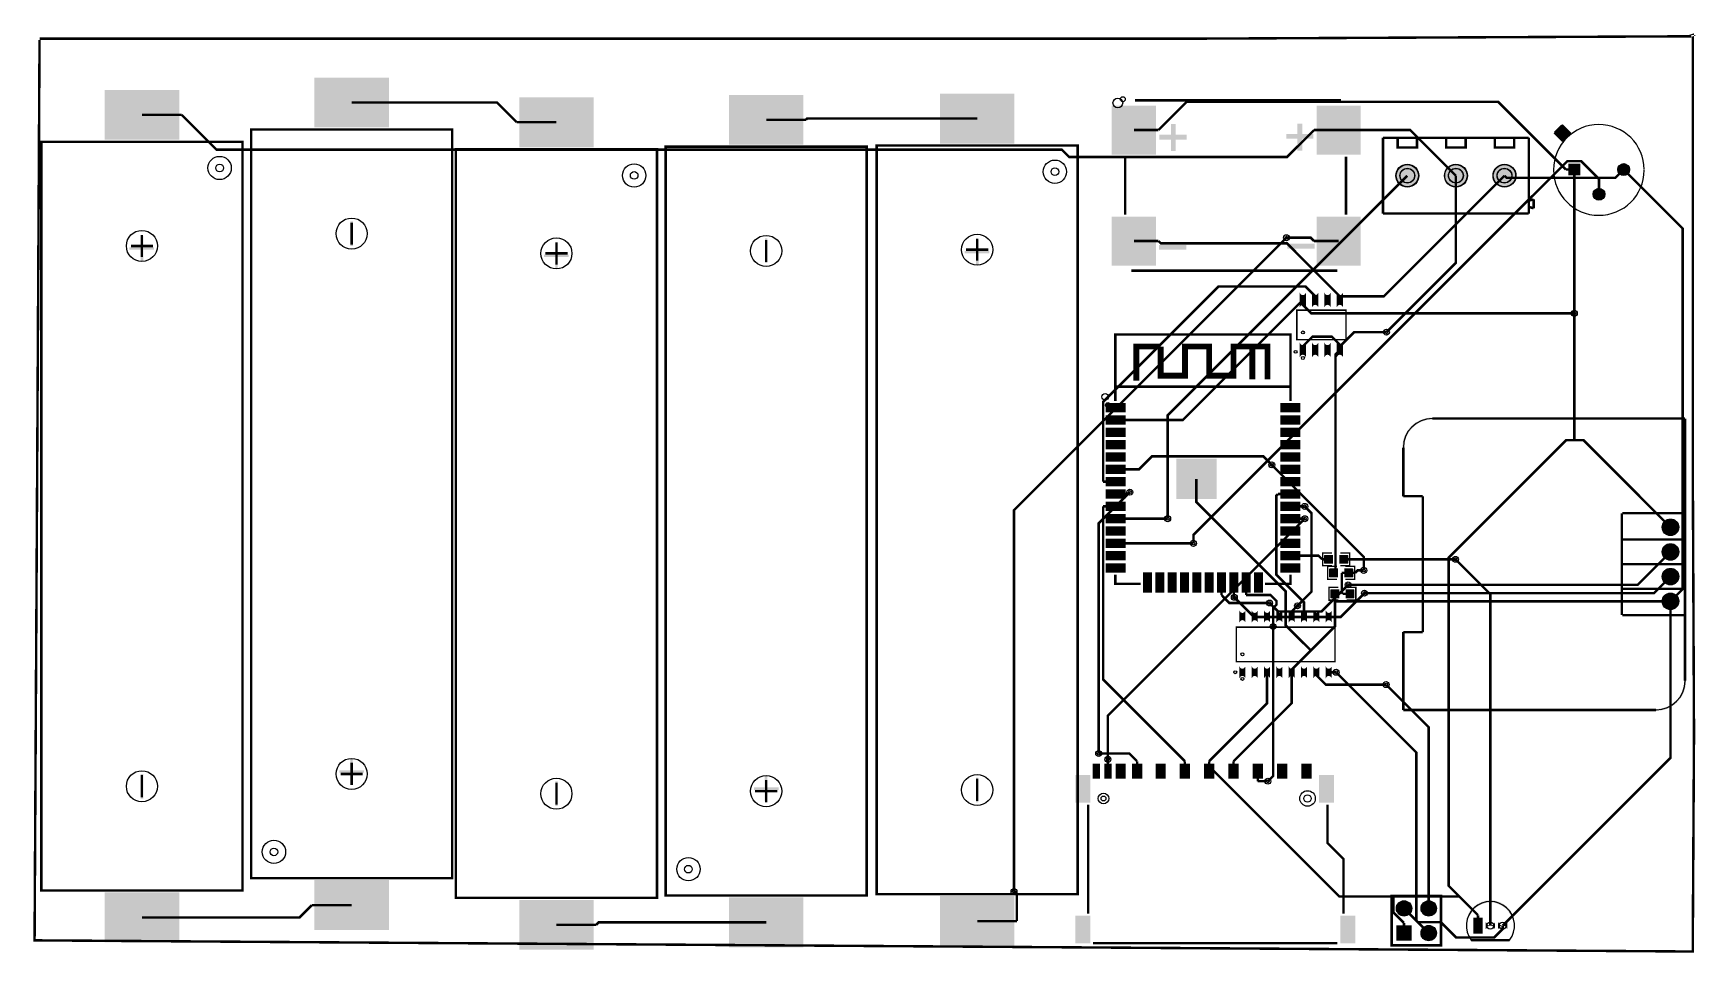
# Model space of a CAD drawing. Header units: millimetres. Extents: x 8 to 180, y -90 to 5.
import ezdxf

# ---------------------------------------------------------------- set-up
doc = ezdxf.new("R2010")
doc.units = ezdxf.units.MM
for name, color, linetype, true_color in [('BoardOutLine', 7, 'Continuous', 0xff00ff), ('BottomLayer', 7, 'Continuous', 0x0000ff), ('BottomSolderMaskLayer', 7, 'Continuous', 0xaa00ff), ('Document', 7, 'Continuous', 0xffffff), ('Hole', 7, 'Continuous', 0x222222), ('Multi-Layer', 7, 'Continuous', 0xc0c0c0), ('TopLayer', 7, 'Continuous', 0xff0000), ('TopPasteMaskLayer', 7, 'Continuous', 0x808080), ('TopSilkLayer', 7, 'Continuous', 0xffcc00), ('TopSolderMaskLayer', 7, 'Continuous', 0x800080)]:
    doc.layers.add(name, color=color, linetype=linetype, true_color=true_color)

msp = doc.modelspace()

# ---------------------------------------------------------------- hatches: boundary and pattern name
at = {"layer": 'BottomSolderMaskLayer'}
for points in [[(148.13, -9.27, 1), (150.48, -9.27, 1)], [(153.13, -9.27, 1), (155.48, -9.27, 1)], [(158.13, -9.27, 1), (160.48, -9.27, 1)], [(165.89, -8.03), (167.11, -8.03), (167.11, -9.25), (165.89, -9.25)], [(170.97, -8.64, 1), (172.19, -8.64, 1)], [(168.43, -11.18, 1), (169.65, -11.18, 1)], [(175.55, -45.47, 1), (177.25, -45.47, 1)], [(175.55, -48.01, 1), (177.26, -48.01, 1)], [(175.55, -50.55, 1), (177.26, -50.55, 1)], [(175.55, -53.09, 1), (177.26, -53.09, 1)], [(148.18, -84.71, 1), (149.76, -84.71, 1)], [(150.72, -84.71, 1), (152.3, -84.71, 1)], [(156.12, -85.66), (157.07, -85.66), (157.07, -87.31), (156.12, -87.31)], [(148.18, -86.46), (149.76, -86.46), (149.76, -88.04), (148.18, -88.04)], [(150.72, -87.25, 1), (152.3, -87.25, 1)], [(158.34, -86.13, -0.785398), (157.39, -86.13), (157.39, -86.85, -0.785398), (158.34, -86.85)], [(159.61, -86.13, -0.785398), (158.66, -86.13), (158.66, -86.85, -0.785398), (159.61, -86.85)]]:
    msp.add_hatch(color=256, dxfattribs=at).paths.add_polyline_path(points)
at = {"layer": 'Document'}
for points in [[(123.79, -5.06), (126.58, -5.06), (126.58, -5.57), (123.79, -5.57)], [(124.97, -6.73), (124.97, -3.94), (125.48, -3.94), (125.48, -6.73)], [(136.84, -4.97), (139.63, -4.97), (139.63, -5.47), (136.84, -5.47)], [(137.99, -6.71), (137.99, -3.92), (138.5, -3.92), (138.5, -6.71)], [(164.52, -4.92), (164.57, -4.87), (165.23, -4.21), (165.25, -4.21), (166.06, -5.02), (166.06, -5.03), (165.3, -5.79)], [(40.51, -16.5), (40.77, -16.5), (40.77, -13.96), (40.51, -13.96)], [(20.31, -16.9), (20.31, -16.64), (17.77, -16.64), (17.77, -16.9)], [(19.19, -15.49), (18.93, -15.49), (18.93, -18.03), (19.19, -18.03)], [(61.86, -16.25), (61.61, -16.25), (61.61, -18.79), (61.86, -18.79)], [(83.19, -18.27), (83.44, -18.27), (83.44, -15.73), (83.19, -15.73)], [(106.29, -17.28), (106.29, -17.02), (103.75, -17.02), (103.75, -17.28)], [(105.17, -15.87), (104.91, -15.87), (104.91, -18.41), (105.17, -18.41)], [(123.76, -16.4), (126.55, -16.4), (126.55, -16.9), (123.76, -16.9)], [(136.97, -16.27), (139.76, -16.27), (139.76, -16.78), (136.97, -16.78)], [(62.98, -17.66), (62.98, -17.4), (60.44, -17.4), (60.44, -17.66)], [(177.9, -34.18), (151.9, -34.18), (151.82, -34.18), (151.74, -34.18), (151.66, -34.19), (151.58, -34.19), (151.51, -34.2), (151.43, -34.21), (151.35, -34.23), (151.27, -34.24), (151.19, -34.26), (151.11, -34.28), (151.04, -34.3), (150.96, -34.32), (150.88, -34.35), (150.81, -34.38), (150.74, -34.4), (150.66, -34.44), (150.59, -34.47), (150.52, -34.5), (150.45, -34.54), (150.38, -34.58), (150.31, -34.62), (150.24, -34.66), (150.17, -34.7), (150.11, -34.75), (150.04, -34.8), (149.98, -34.85), (149.92, -34.9), (149.86, -34.95), (149.8, -35), (149.74, -35.06), (149.68, -35.11), (149.63, -35.17), (149.57, -35.23), (149.52, -35.29), (149.47, -35.35), (149.42, -35.42), (149.38, -35.48), (149.33, -35.55), (149.29, -35.61), (149.25, -35.68), (149.21, -35.75), (149.17, -35.82), (149.13, -35.89), (149.1, -35.96), (149.06, -36.03), (149.03, -36.11), (149, -36.18), (148.98, -36.26), (148.95, -36.33), (148.93, -36.41), (148.91, -36.49), (148.89, -36.56), (148.87, -36.64), (148.85, -36.72), (148.84, -36.8), (148.83, -36.88), (148.82, -36.96), (148.81, -37.04), (148.81, -37.12), (148.8, -37.2), (148.8, -37.28), (148.8, -42.28), (148.8, -42.29), (148.81, -42.3), (148.81, -42.32), (148.82, -42.33), (148.83, -42.34), (148.84, -42.35), (148.85, -42.36), (148.86, -42.37), (148.88, -42.37), (148.89, -42.38), (148.9, -42.38), (150.8, -42.38), (150.8, -56.18), (148.9, -56.18), (148.89, -56.18), (148.88, -56.18), (148.86, -56.19), (148.85, -56.19), (148.84, -56.2), (148.83, -56.21), (148.82, -56.22), (148.81, -56.23), (148.81, -56.25), (148.8, -56.26), (148.8, -56.28), (148.8, -64.28), (148.8, -64.29), (148.81, -64.3), (148.81, -64.32), (148.82, -64.33), (148.83, -64.34), (148.84, -64.35), (148.85, -64.36), (148.86, -64.37), (148.88, -64.37), (148.89, -64.38), (148.9, -64.38), (174.4, -64.38), (174.4, -64.18), (149.05, -64.18), (149.04, -64.17), (149.03, -64.17), (149.02, -64.17), (149.01, -64.16), (149.01, -64.15), (149, -64.14), (149, -64.13), (149, -56.43), (149, -56.41), (149.01, -56.4), (149.01, -56.39), (149.02, -56.39), (149.03, -56.38), (149.04, -56.38), (149.05, -56.38), (150.9, -56.38), (150.92, -56.38), (150.93, -56.37), (150.94, -56.37), (150.96, -56.36), (150.97, -56.35), (150.98, -56.34), (150.99, -56.33), (150.99, -56.32), (151, -56.3), (151, -56.29), (151, -56.28), (151, -42.33), (151, -42.31), (151, -42.29), (150.99, -42.27), (150.99, -42.26), (150.98, -42.24), (150.97, -42.23), (150.95, -42.21), (150.94, -42.2), (150.92, -42.19), (150.91, -42.19), (150.89, -42.18), (150.87, -42.18), (150.85, -42.18), (149.05, -42.18), (149.04, -42.17), (149.03, -42.17), (149.02, -42.17), (149.01, -42.16), (149.01, -42.15), (149, -42.14), (149, -42.13), (149, -37.28), (149, -37.2), (149.01, -37.12), (149.01, -37.04), (149.02, -36.97), (149.03, -36.89), (149.04, -36.81), (149.05, -36.74), (149.07, -36.66), (149.09, -36.59), (149.11, -36.51), (149.13, -36.44), (149.15, -36.37), (149.18, -36.29), (149.2, -36.22), (149.23, -36.15), (149.26, -36.08), (149.3, -36.01), (149.33, -35.94), (149.37, -35.87), (149.4, -35.8), (149.44, -35.74), (149.49, -35.67), (149.53, -35.61), (149.58, -35.55), (149.62, -35.49), (149.67, -35.43), (149.72, -35.37), (149.77, -35.31), (149.83, -35.25), (149.88, -35.2), (149.94, -35.15), (149.99, -35.09), (150.05, -35.04), (150.11, -35), (150.17, -34.95), (150.24, -34.9), (150.3, -34.86), (150.37, -34.82), (150.43, -34.78), (150.5, -34.74), (150.57, -34.7), (150.64, -34.67), (150.71, -34.64), (150.78, -34.6), (150.85, -34.58), (150.92, -34.55), (150.99, -34.52), (151.07, -34.5), (151.14, -34.48), (151.22, -34.46), (151.29, -34.44), (151.37, -34.43), (151.44, -34.41), (151.52, -34.4), (151.6, -34.39), (151.67, -34.39), (151.75, -34.38), (151.83, -34.38), (151.9, -34.38), (177.9, -34.38)], [(178, -34.43), (177.8, -34.43), (177.8, -61.28), (177.8, -61.35), (177.8, -61.43), (177.79, -61.51), (177.79, -61.58), (177.78, -61.66), (177.77, -61.74), (177.75, -61.81), (177.74, -61.89), (177.72, -61.96), (177.7, -62.04), (177.68, -62.11), (177.66, -62.19), (177.63, -62.26), (177.6, -62.33), (177.58, -62.4), (177.54, -62.47), (177.51, -62.54), (177.48, -62.61), (177.44, -62.68), (177.4, -62.75), (177.36, -62.81), (177.32, -62.88), (177.28, -62.94), (177.23, -63.01), (177.18, -63.07), (177.14, -63.13), (177.09, -63.19), (177.03, -63.24), (176.98, -63.3), (176.93, -63.35), (176.87, -63.41), (176.81, -63.46), (176.75, -63.51), (176.69, -63.56), (176.63, -63.6), (176.57, -63.65), (176.51, -63.69), (176.44, -63.73), (176.38, -63.77), (176.31, -63.81), (176.24, -63.85), (176.17, -63.88), (176.1, -63.92), (176.03, -63.95), (175.96, -63.98), (175.89, -64), (175.81, -64.03), (175.74, -64.05), (175.67, -64.07), (175.59, -64.09), (175.52, -64.11), (175.44, -64.13), (175.36, -64.14), (175.29, -64.15), (175.21, -64.16), (175.13, -64.17), (175.06, -64.17), (174.98, -64.18), (174.9, -64.18), (174.9, -64.38), (174.98, -64.38), (175.06, -64.37), (175.14, -64.37), (175.22, -64.36), (175.3, -64.35), (175.38, -64.34), (175.46, -64.33), (175.54, -64.31), (175.62, -64.29), (175.69, -64.27), (175.77, -64.25), (175.85, -64.23), (175.92, -64.2), (176, -64.18), (176.07, -64.15), (176.14, -64.12), (176.22, -64.08), (176.29, -64.05), (176.36, -64.01), (176.43, -63.97), (176.5, -63.93), (176.57, -63.89), (176.63, -63.85), (176.7, -63.8), (176.76, -63.76), (176.83, -63.71), (176.89, -63.66), (176.95, -63.6), (177.01, -63.55), (177.07, -63.5), (177.12, -63.44), (177.18, -63.38), (177.23, -63.32), (177.28, -63.26), (177.33, -63.2), (177.38, -63.14), (177.43, -63.07), (177.48, -63.01), (177.52, -62.94), (177.56, -62.87), (177.6, -62.8), (177.64, -62.73), (177.68, -62.66), (177.71, -62.59), (177.74, -62.52), (177.77, -62.44), (177.8, -62.37), (177.83, -62.29), (177.86, -62.22), (177.88, -62.14), (177.9, -62.07), (177.92, -61.99), (177.94, -61.91), (177.95, -61.83), (177.97, -61.75), (177.98, -61.67), (177.99, -61.59), (177.99, -61.52), (178, -61.44), (178, -61.36), (178, -61.28), (178, -61.23), (178, -34.48)], [(40.5, -71.88), (40.76, -71.88), (40.76, -69.34), (40.5, -69.34)], [(19.18, -70.88), (18.92, -70.88), (18.92, -73.42), (19.18, -73.42)], [(39.38, -70.48), (39.38, -70.73), (41.92, -70.73), (41.92, -70.48)], [(61.85, -71.64), (61.59, -71.64), (61.59, -74.18), (61.85, -74.18)], [(83.17, -73.66), (83.43, -73.66), (83.43, -71.12), (83.17, -71.12)], [(105.16, -71.26), (104.9, -71.26), (104.9, -73.8), (105.16, -73.8)], [(82.05, -72.26), (82.05, -72.51), (84.59, -72.51), (84.59, -72.26)], [(155.57, -85.33), (155.83, -85.33), (155.86, -85.27), (155.89, -85.21), (155.93, -85.15), (155.97, -85.09), (156.01, -85.03), (156.05, -84.98), (156.1, -84.93), (156.14, -84.87), (156.19, -84.82), (156.24, -84.77), (156.29, -84.73), (156.34, -84.68), (156.39, -84.63), (156.44, -84.59), (156.5, -84.55), (156.56, -84.51), (156.61, -84.47), (156.67, -84.43), (156.73, -84.4), (156.79, -84.37), (156.85, -84.33), (156.92, -84.31), (156.98, -84.28), (157.04, -84.25), (157.11, -84.23), (157.18, -84.21), (157.24, -84.19), (157.31, -84.17), (157.38, -84.16), (157.44, -84.14), (157.51, -84.13), (157.58, -84.12), (157.65, -84.11), (157.72, -84.11), (157.79, -84.11), (157.86, -84.1), (157.93, -84.11), (158, -84.11), (158.06, -84.11), (158.13, -84.12), (158.2, -84.13), (158.27, -84.14), (158.34, -84.16), (158.41, -84.17), (158.47, -84.19), (158.54, -84.21), (158.6, -84.23), (158.67, -84.25), (158.73, -84.28), (158.8, -84.31), (158.86, -84.33), (158.92, -84.37), (158.98, -84.4), (159.04, -84.43), (159.1, -84.47), (159.16, -84.51), (159.22, -84.55), (159.27, -84.59), (159.33, -84.63), (159.38, -84.68), (159.43, -84.73), (159.48, -84.77), (159.53, -84.82), (159.57, -84.87), (159.62, -84.93), (159.66, -84.98), (159.7, -85.03), (159.75, -85.09), (159.78, -85.15), (159.82, -85.21), (159.86, -85.27), (159.89, -85.33), (160.14, -85.33), (160.02, -85.07), (159.98, -85.01), (159.94, -84.95), (159.89, -84.89), (159.85, -84.84), (159.8, -84.78), (159.75, -84.73), (159.71, -84.67), (159.65, -84.62), (159.6, -84.57), (159.55, -84.52), (159.49, -84.47), (159.44, -84.43), (159.38, -84.38), (159.32, -84.34), (159.26, -84.3), (159.2, -84.26), (159.14, -84.23), (159.07, -84.19), (159.01, -84.16), (158.95, -84.12), (158.88, -84.09), (158.81, -84.07), (158.74, -84.04), (158.68, -84.02), (158.61, -83.99), (158.54, -83.97), (158.47, -83.95), (158.4, -83.94), (158.33, -83.92), (158.25, -83.91), (158.18, -83.9), (158.11, -83.89), (158.04, -83.89), (157.97, -83.88), (157.89, -83.88), (157.82, -83.88), (157.75, -83.88), (157.68, -83.89), (157.6, -83.89), (157.53, -83.9), (157.46, -83.91), (157.39, -83.92), (157.32, -83.94), (157.25, -83.95), (157.18, -83.97), (157.11, -83.99), (157.04, -84.02), (156.97, -84.04), (156.9, -84.07), (156.84, -84.09), (156.77, -84.12), (156.7, -84.16), (156.64, -84.19), (156.58, -84.23), (156.51, -84.26), (156.45, -84.3), (156.39, -84.34), (156.33, -84.38), (156.28, -84.43), (156.22, -84.47), (156.17, -84.52), (156.11, -84.57), (156.06, -84.62), (156.01, -84.67), (155.96, -84.73), (155.91, -84.78), (155.87, -84.84), (155.82, -84.89), (155.78, -84.95), (155.74, -85.01), (155.7, -85.07)], [(155.96, -87.88), (159.77, -87.88), (159.77, -88.14), (155.96, -88.14)]]:
    msp.add_hatch(color=256, dxfattribs=at).paths.add_polyline_path(points)
at = {"layer": 'Multi-Layer'}
for points in [[(148.16, -9.27, 1), (150.46, -9.27, 1)], [(153.16, -9.27, 1), (155.46, -9.27, 1)], [(158.16, -9.27, 1), (160.46, -9.27, 1)], [(165.91, -8.05), (167.08, -8.05), (167.08, -9.22), (165.91, -9.22)], [(170.99, -8.64, 1), (172.16, -8.64, 1)], [(168.45, -11.18, 1), (169.62, -11.18, 1)], [(175.58, -45.47, 1), (177.23, -45.47, 1)], [(175.58, -48.01, 1), (177.23, -48.01, 1)], [(175.58, -50.55, 1), (177.23, -50.55, 1)], [(175.58, -53.09, 1), (177.23, -53.09, 1)], [(148.21, -84.71, 1), (149.73, -84.71, 1)], [(150.75, -84.71, 1), (152.27, -84.71, 1)], [(156.14, -85.69), (157.04, -85.69), (157.04, -87.29), (156.14, -87.29)], [(148.21, -86.49), (149.73, -86.49), (149.73, -88.01), (148.21, -88.01)], [(150.75, -87.25, 1), (152.27, -87.25, 1)], [(158.31, -86.14, -0.785398), (157.41, -86.14), (157.41, -86.84, -0.785398), (158.31, -86.84)], [(159.58, -86.14, -0.785398), (158.68, -86.14), (158.68, -86.84, -0.785398), (159.58, -86.84)]]:
    msp.add_hatch(color=256, dxfattribs=at).paths.add_polyline_path(points)
at = {"layer": 'TopLayer'}
for points in [[(44.45, -4.28), (36.83, -4.28), (36.83, 0.8), (44.45, 0.8)], [(15.24, -0.47), (22.86, -0.47), (22.86, -5.55), (15.24, -5.55)], [(57.91, -1.23), (65.53, -1.23), (65.53, -6.31), (57.91, -6.31)], [(87.12, -6.06), (79.5, -6.06), (79.5, -0.98), (87.12, -0.98)], [(101.22, -0.85), (108.84, -0.85), (108.84, -5.93), (101.22, -5.93)], [(118.91, -2.07), (123.41, -2.07), (123.41, -7.07), (118.91, -7.07)], [(139.99, -2.07), (144.49, -2.07), (144.49, -7.07), (139.99, -7.07)], [(118.91, -13.5), (123.41, -13.5), (123.41, -18.5), (118.91, -18.5)], [(139.99, -13.5), (144.49, -13.5), (144.49, -18.5), (139.99, -18.5)], [(138.85, -21.34, -0.785398), (138.26, -21.34), (138.26, -22.8, -0.785398), (138.85, -22.8)], [(140.12, -21.34, -0.785398), (139.53, -21.34), (139.53, -22.8, -0.785398), (140.12, -22.8)], [(141.39, -21.34, -0.785398), (140.8, -21.34), (140.8, -22.8, -0.785398), (141.39, -22.8)], [(142.66, -21.34, -0.785398), (142.07, -21.34), (142.07, -22.8, -0.785398), (142.66, -22.8)], [(138.85, -26.48, -0.785398), (138.26, -26.48), (138.26, -27.94, -0.785398), (138.85, -27.94)], [(140.12, -26.48, -0.785398), (139.53, -26.48), (139.53, -27.94, -0.785398), (140.12, -27.94)], [(141.39, -26.48, -0.785398), (140.8, -26.48), (140.8, -27.94, -0.785398), (141.39, -27.94)], [(142.66, -26.48, -0.785398), (142.07, -26.48), (142.07, -27.94, -0.785398), (142.66, -27.94)], [(118.27, -32.71), (120.27, -32.71), (120.27, -33.61), (118.27, -33.61)], [(118.27, -33.98), (120.27, -33.98), (120.27, -34.88), (118.27, -34.88)], [(136.27, -33.61), (138.27, -33.61), (138.27, -32.71), (136.27, -32.71)], [(136.27, -34.88), (138.27, -34.88), (138.27, -33.98), (136.27, -33.98)], [(118.27, -35.25), (120.27, -35.25), (120.27, -36.15), (118.27, -36.15)], [(136.27, -36.15), (138.27, -36.15), (138.27, -35.25), (136.27, -35.25)], [(118.27, -36.52), (120.27, -36.52), (120.27, -37.42), (118.27, -37.42)], [(136.27, -37.42), (138.27, -37.42), (138.27, -36.52), (136.27, -36.52)], [(118.27, -37.79), (120.27, -37.79), (120.27, -38.69), (118.27, -38.69)], [(118.27, -39.06), (120.27, -39.06), (120.27, -39.96), (118.27, -39.96)], [(125.54, -38.45), (129.64, -38.45), (129.64, -42.55), (125.54, -42.55)], [(136.27, -38.69), (138.27, -38.69), (138.27, -37.79), (136.27, -37.79)], [(136.27, -39.96), (138.27, -39.96), (138.27, -39.06), (136.27, -39.06)], [(118.27, -40.33), (120.27, -40.33), (120.27, -41.23), (118.27, -41.23)], [(136.27, -41.23), (138.27, -41.23), (138.27, -40.33), (136.27, -40.33)], [(118.27, -41.6), (120.27, -41.6), (120.27, -42.5), (118.27, -42.5)], [(118.27, -42.87), (120.27, -42.87), (120.27, -43.77), (118.27, -43.77)], [(136.27, -42.5), (138.27, -42.5), (138.27, -41.6), (136.27, -41.6)], [(136.27, -43.77), (138.27, -43.77), (138.27, -42.87), (136.27, -42.87)], [(118.27, -44.14), (120.27, -44.14), (120.27, -45.04), (118.27, -45.04)], [(136.27, -45.04), (138.27, -45.04), (138.27, -44.14), (136.27, -44.14)], [(118.27, -45.41), (120.27, -45.41), (120.27, -46.31), (118.27, -46.31)], [(136.27, -46.31), (138.27, -46.31), (138.27, -45.41), (136.27, -45.41)], [(118.27, -46.68), (120.27, -46.68), (120.27, -47.58), (118.27, -47.58)], [(118.27, -47.95), (120.27, -47.95), (120.27, -48.85), (118.27, -48.85)], [(136.27, -47.58), (138.27, -47.58), (138.27, -46.68), (136.27, -46.68)], [(136.27, -48.85), (138.27, -48.85), (138.27, -47.95), (136.27, -47.95)], [(118.27, -49.22), (120.27, -49.22), (120.27, -50.12), (118.27, -50.12)], [(136.27, -50.12), (138.27, -50.12), (138.27, -49.22), (136.27, -49.22)], [(141.64, -49.2), (141.64, -48.34), (140.83, -48.34), (140.83, -49.2)], [(142.14, -50.6), (142.14, -49.73), (141.34, -49.73), (141.34, -50.6)], [(142.34, -49.2), (142.34, -48.34), (143.14, -48.34), (143.14, -49.2)], [(142.84, -50.6), (142.84, -49.73), (143.65, -49.73), (143.65, -50.6)], [(123.01, -50.17), (123.01, -52.17), (122.11, -52.17), (122.11, -50.17)], [(124.28, -50.17), (124.28, -52.17), (123.38, -52.17), (123.38, -50.17)], [(125.55, -50.17), (125.55, -52.17), (124.65, -52.17), (124.65, -50.17)], [(126.82, -50.17), (126.82, -52.17), (125.92, -52.17), (125.92, -50.17)], [(128.09, -50.17), (128.09, -52.17), (127.19, -52.17), (127.19, -50.17)], [(128.46, -50.17), (128.46, -52.17), (129.36, -52.17), (129.36, -50.17)], [(129.73, -50.17), (129.73, -52.17), (130.63, -52.17), (130.63, -50.17)], [(131, -50.17), (131, -52.17), (131.9, -52.17), (131.9, -50.17)], [(132.27, -50.17), (132.27, -52.17), (133.17, -52.17), (133.17, -50.17)], [(133.54, -50.17), (133.54, -52.17), (134.44, -52.17), (134.44, -50.17)], [(142.27, -52.76), (142.27, -51.89), (141.46, -51.89), (141.46, -52.76)], [(142.97, -52.76), (142.97, -51.89), (143.78, -51.89), (143.78, -52.76)], [(132.61, -54.07, -0.785398), (132.05, -54.07), (132.05, -55.25, -0.785398), (132.61, -55.25)], [(133.88, -54.07, -0.785398), (133.32, -54.07), (133.32, -55.25, -0.785398), (133.88, -55.25)], [(135.15, -54.07, -0.785398), (134.59, -54.07), (134.59, -55.25, -0.785398), (135.15, -55.25)], [(136.42, -54.07, -0.785398), (135.86, -54.07), (135.86, -55.25, -0.785398), (136.42, -55.25)], [(137.69, -54.07, -0.785398), (137.13, -54.07), (137.13, -55.25, -0.785398), (137.69, -55.25)], [(138.96, -54.07, -0.785398), (138.4, -54.07), (138.4, -55.25, -0.785398), (138.96, -55.25)], [(140.23, -54.07, -0.785398), (139.67, -54.07), (139.67, -55.25, -0.785398), (140.23, -55.25)], [(141.5, -54.07, -0.785398), (140.94, -54.07), (140.94, -55.25, -0.785398), (141.5, -55.25)], [(132.61, -59.81, -0.785398), (132.05, -59.81), (132.05, -61, -0.785398), (132.61, -61)], [(133.88, -59.81, -0.785398), (133.32, -59.81), (133.32, -61, -0.785398), (133.88, -61)], [(135.15, -59.81, -0.785398), (134.59, -59.81), (134.59, -61, -0.785398), (135.15, -61)], [(136.42, -59.81, -0.785398), (135.86, -59.81), (135.86, -61, -0.785398), (136.42, -61)], [(137.69, -59.81, -0.785398), (137.13, -59.81), (137.13, -61, -0.785398), (137.69, -61)], [(138.96, -59.81, -0.785398), (138.4, -59.81), (138.4, -61, -0.785398), (138.96, -61)], [(140.23, -59.81, -0.785398), (139.67, -59.81), (139.67, -61, -0.785398), (140.23, -61)], [(141.5, -59.81, -0.785398), (140.94, -59.81), (140.94, -61, -0.785398), (141.5, -61)], [(116.94, -69.84), (117.64, -69.84), (117.64, -71.34), (116.94, -71.34)], [(118.14, -69.84), (118.84, -69.84), (118.84, -71.34), (118.14, -71.34)], [(119.29, -69.84), (120.29, -69.84), (120.29, -71.34), (119.29, -71.34)], [(120.99, -69.84), (121.99, -69.84), (121.99, -71.34), (120.99, -71.34)], [(123.41, -69.84), (124.41, -69.84), (124.41, -71.34), (123.41, -71.34)], [(125.91, -69.84), (126.91, -69.84), (126.91, -71.34), (125.91, -71.34)], [(128.41, -69.84), (129.41, -69.84), (129.41, -71.34), (128.41, -71.34)], [(130.92, -69.84), (131.92, -69.84), (131.92, -71.34), (130.92, -71.34)], [(133.42, -69.84), (134.42, -69.84), (134.42, -71.34), (133.42, -71.34)], [(135.92, -69.84), (136.92, -69.84), (136.92, -71.34), (135.92, -71.34)], [(138.42, -69.84), (139.42, -69.84), (139.42, -71.34), (138.42, -71.34)], [(115.14, -70.99), (116.64, -70.99), (116.64, -73.79), (115.14, -73.79)], [(140.24, -70.99), (141.74, -70.99), (141.74, -73.79), (140.24, -73.79)], [(44.45, -86.91), (36.83, -86.91), (36.83, -81.83), (44.45, -81.83)], [(15.24, -83.1), (22.86, -83.1), (22.86, -88.18), (15.24, -88.18)], [(57.91, -83.86), (65.53, -83.86), (65.53, -88.94), (57.91, -88.94)], [(87.12, -88.68), (79.5, -88.68), (79.5, -83.6), (87.12, -83.6)], [(101.22, -83.48), (108.84, -83.48), (108.84, -88.56), (101.22, -88.56)], [(115.14, -85.49), (116.64, -85.49), (116.64, -88.29), (115.14, -88.29)], [(142.44, -85.49), (143.94, -85.49), (143.94, -88.29), (142.44, -88.29)]]:
    msp.add_hatch(color=256, dxfattribs=at).paths.add_polyline_path(points)
at = {"layer": 'TopPasteMaskLayer'}
for points in [[(44.45, -4.28), (36.83, -4.28), (36.83, 0.8), (44.45, 0.8)], [(15.24, -0.47), (22.86, -0.47), (22.86, -5.55), (15.24, -5.55)], [(57.91, -1.23), (65.53, -1.23), (65.53, -6.31), (57.91, -6.31)], [(87.12, -6.06), (79.5, -6.06), (79.5, -0.98), (87.12, -0.98)], [(101.22, -0.85), (108.84, -0.85), (108.84, -5.93), (101.22, -5.93)], [(118.91, -2.07), (123.41, -2.07), (123.41, -7.07), (118.91, -7.07)], [(139.99, -2.07), (144.49, -2.07), (144.49, -7.07), (139.99, -7.07)], [(118.91, -13.5), (123.41, -13.5), (123.41, -18.5), (118.91, -18.5)], [(139.99, -13.5), (144.49, -13.5), (144.49, -18.5), (139.99, -18.5)], [(138.85, -21.34, -0.785398), (138.26, -21.34), (138.26, -22.8, -0.785398), (138.85, -22.8)], [(140.12, -21.34, -0.785398), (139.53, -21.34), (139.53, -22.8, -0.785398), (140.12, -22.8)], [(141.39, -21.34, -0.785398), (140.8, -21.34), (140.8, -22.8, -0.785398), (141.39, -22.8)], [(142.66, -21.34, -0.785398), (142.07, -21.34), (142.07, -22.8, -0.785398), (142.66, -22.8)], [(138.85, -26.48, -0.785398), (138.26, -26.48), (138.26, -27.94, -0.785398), (138.85, -27.94)], [(140.12, -26.48, -0.785398), (139.53, -26.48), (139.53, -27.94, -0.785398), (140.12, -27.94)], [(141.39, -26.48, -0.785398), (140.8, -26.48), (140.8, -27.94, -0.785398), (141.39, -27.94)], [(142.66, -26.48, -0.785398), (142.07, -26.48), (142.07, -27.94, -0.785398), (142.66, -27.94)], [(118.27, -32.71), (120.27, -32.71), (120.27, -33.61), (118.27, -33.61)], [(118.27, -33.98), (120.27, -33.98), (120.27, -34.88), (118.27, -34.88)], [(136.27, -33.61), (138.27, -33.61), (138.27, -32.71), (136.27, -32.71)], [(136.27, -34.88), (138.27, -34.88), (138.27, -33.98), (136.27, -33.98)], [(118.27, -35.25), (120.27, -35.25), (120.27, -36.15), (118.27, -36.15)], [(136.27, -36.15), (138.27, -36.15), (138.27, -35.25), (136.27, -35.25)], [(118.27, -36.52), (120.27, -36.52), (120.27, -37.42), (118.27, -37.42)], [(136.27, -37.42), (138.27, -37.42), (138.27, -36.52), (136.27, -36.52)], [(118.27, -37.79), (120.27, -37.79), (120.27, -38.69), (118.27, -38.69)], [(118.27, -39.06), (120.27, -39.06), (120.27, -39.96), (118.27, -39.96)], [(125.54, -38.45), (129.64, -38.45), (129.64, -42.55), (125.54, -42.55)], [(136.27, -38.69), (138.27, -38.69), (138.27, -37.79), (136.27, -37.79)], [(136.27, -39.96), (138.27, -39.96), (138.27, -39.06), (136.27, -39.06)], [(118.27, -40.33), (120.27, -40.33), (120.27, -41.23), (118.27, -41.23)], [(136.27, -41.23), (138.27, -41.23), (138.27, -40.33), (136.27, -40.33)], [(118.27, -41.6), (120.27, -41.6), (120.27, -42.5), (118.27, -42.5)], [(118.27, -42.87), (120.27, -42.87), (120.27, -43.77), (118.27, -43.77)], [(136.27, -42.5), (138.27, -42.5), (138.27, -41.6), (136.27, -41.6)], [(136.27, -43.77), (138.27, -43.77), (138.27, -42.87), (136.27, -42.87)], [(118.27, -44.14), (120.27, -44.14), (120.27, -45.04), (118.27, -45.04)], [(136.27, -45.04), (138.27, -45.04), (138.27, -44.14), (136.27, -44.14)], [(118.27, -45.41), (120.27, -45.41), (120.27, -46.31), (118.27, -46.31)], [(136.27, -46.31), (138.27, -46.31), (138.27, -45.41), (136.27, -45.41)], [(118.27, -46.68), (120.27, -46.68), (120.27, -47.58), (118.27, -47.58)], [(118.27, -47.95), (120.27, -47.95), (120.27, -48.85), (118.27, -48.85)], [(136.27, -47.58), (138.27, -47.58), (138.27, -46.68), (136.27, -46.68)], [(136.27, -48.85), (138.27, -48.85), (138.27, -47.95), (136.27, -47.95)], [(118.27, -49.22), (120.27, -49.22), (120.27, -50.12), (118.27, -50.12)], [(136.27, -50.12), (138.27, -50.12), (138.27, -49.22), (136.27, -49.22)], [(140.79, -49.22), (141.59, -49.22), (141.64, -49.17), (141.64, -48.94), (141.27, -48.94), (141.27, -48.61), (141.64, -48.61), (141.64, -48.37), (141.59, -48.32), (140.79, -48.32), (140.74, -48.37), (140.74, -49.17)], [(141.3, -50.62), (142.1, -50.62), (142.15, -50.57), (142.15, -50.34), (141.78, -50.34), (141.78, -50.01), (142.15, -50.01), (142.15, -49.77), (142.1, -49.72), (141.3, -49.72), (141.25, -49.77), (141.25, -50.57)], [(143.18, -48.32), (142.38, -48.32), (142.33, -48.37), (142.33, -48.6), (142.7, -48.6), (142.7, -48.93), (142.33, -48.93), (142.33, -49.17), (142.38, -49.22), (143.18, -49.22), (143.23, -49.17), (143.23, -48.37)], [(143.69, -49.72), (142.89, -49.72), (142.84, -49.77), (142.84, -49.99), (143.21, -49.99), (143.21, -50.32), (142.84, -50.32), (142.84, -50.57), (142.89, -50.62), (143.69, -50.62), (143.74, -50.57), (143.74, -49.77)], [(123.01, -50.17), (123.01, -52.17), (122.11, -52.17), (122.11, -50.17)], [(124.28, -50.17), (124.28, -52.17), (123.38, -52.17), (123.38, -50.17)], [(125.55, -50.17), (125.55, -52.17), (124.65, -52.17), (124.65, -50.17)], [(126.82, -50.17), (126.82, -52.17), (125.92, -52.17), (125.92, -50.17)], [(128.09, -50.17), (128.09, -52.17), (127.19, -52.17), (127.19, -50.17)], [(128.46, -50.17), (128.46, -52.17), (129.36, -52.17), (129.36, -50.17)], [(129.73, -50.17), (129.73, -52.17), (130.63, -52.17), (130.63, -50.17)], [(131, -50.17), (131, -52.17), (131.9, -52.17), (131.9, -50.17)], [(132.27, -50.17), (132.27, -52.17), (133.17, -52.17), (133.17, -50.17)], [(133.54, -50.17), (133.54, -52.17), (134.44, -52.17), (134.44, -50.17)], [(141.43, -52.77), (142.23, -52.77), (142.28, -52.72), (142.28, -52.5), (141.91, -52.5), (141.91, -52.17), (142.28, -52.17), (142.28, -51.92), (142.23, -51.87), (141.43, -51.87), (141.38, -51.92), (141.38, -52.72)], [(143.82, -51.87), (143.02, -51.87), (142.97, -51.92), (142.97, -52.15), (143.34, -52.15), (143.34, -52.48), (142.97, -52.48), (142.97, -52.72), (143.02, -52.77), (143.82, -52.77), (143.87, -52.72), (143.87, -51.92)], [(132.61, -54.07, -0.785398), (132.05, -54.07), (132.05, -55.25, -0.785398), (132.61, -55.25)], [(133.88, -54.07, -0.785398), (133.32, -54.07), (133.32, -55.25, -0.785398), (133.88, -55.25)], [(135.15, -54.07, -0.785398), (134.59, -54.07), (134.59, -55.25, -0.785398), (135.15, -55.25)], [(136.42, -54.07, -0.785398), (135.86, -54.07), (135.86, -55.25, -0.785398), (136.42, -55.25)], [(137.69, -54.07, -0.785398), (137.13, -54.07), (137.13, -55.25, -0.785398), (137.69, -55.25)], [(138.96, -54.07, -0.785398), (138.4, -54.07), (138.4, -55.25, -0.785398), (138.96, -55.25)], [(140.23, -54.07, -0.785398), (139.67, -54.07), (139.67, -55.25, -0.785398), (140.23, -55.25)], [(141.5, -54.07, -0.785398), (140.94, -54.07), (140.94, -55.25, -0.785398), (141.5, -55.25)], [(132.61, -59.81, -0.785398), (132.05, -59.81), (132.05, -61, -0.785398), (132.61, -61)], [(133.88, -59.81, -0.785398), (133.32, -59.81), (133.32, -61, -0.785398), (133.88, -61)], [(135.15, -59.81, -0.785398), (134.59, -59.81), (134.59, -61, -0.785398), (135.15, -61)], [(136.42, -59.81, -0.785398), (135.86, -59.81), (135.86, -61, -0.785398), (136.42, -61)], [(137.69, -59.81, -0.785398), (137.13, -59.81), (137.13, -61, -0.785398), (137.69, -61)], [(138.96, -59.81, -0.785398), (138.4, -59.81), (138.4, -61, -0.785398), (138.96, -61)], [(140.23, -59.81, -0.785398), (139.67, -59.81), (139.67, -61, -0.785398), (140.23, -61)], [(141.5, -59.81, -0.785398), (140.94, -59.81), (140.94, -61, -0.785398), (141.5, -61)], [(116.94, -69.84), (117.64, -69.84), (117.64, -71.34), (116.94, -71.34)], [(118.14, -69.84), (118.84, -69.84), (118.84, -71.34), (118.14, -71.34)], [(119.29, -69.84), (120.29, -69.84), (120.29, -71.34), (119.29, -71.34)], [(120.99, -69.84), (121.99, -69.84), (121.99, -71.34), (120.99, -71.34)], [(123.41, -69.84), (124.41, -69.84), (124.41, -71.34), (123.41, -71.34)], [(125.91, -69.84), (126.91, -69.84), (126.91, -71.34), (125.91, -71.34)], [(128.41, -69.84), (129.41, -69.84), (129.41, -71.34), (128.41, -71.34)], [(130.92, -69.84), (131.92, -69.84), (131.92, -71.34), (130.92, -71.34)], [(133.42, -69.84), (134.42, -69.84), (134.42, -71.34), (133.42, -71.34)], [(135.92, -69.84), (136.92, -69.84), (136.92, -71.34), (135.92, -71.34)], [(138.42, -69.84), (139.42, -69.84), (139.42, -71.34), (138.42, -71.34)], [(115.14, -70.99), (116.64, -70.99), (116.64, -73.79), (115.14, -73.79)], [(140.24, -70.99), (141.74, -70.99), (141.74, -73.79), (140.24, -73.79)], [(44.45, -86.91), (36.83, -86.91), (36.83, -81.83), (44.45, -81.83)], [(15.24, -83.1), (22.86, -83.1), (22.86, -88.18), (15.24, -88.18)], [(57.91, -83.86), (65.53, -83.86), (65.53, -88.94), (57.91, -88.94)], [(87.12, -88.68), (79.5, -88.68), (79.5, -83.6), (87.12, -83.6)], [(101.22, -83.48), (108.84, -83.48), (108.84, -88.56), (101.22, -88.56)], [(115.14, -85.49), (116.64, -85.49), (116.64, -88.29), (115.14, -88.29)], [(142.44, -85.49), (143.94, -85.49), (143.94, -88.29), (142.44, -88.29)]]:
    msp.add_hatch(color=256, dxfattribs=at).paths.add_polyline_path(points)
at = {"layer": 'TopSolderMaskLayer'}
for points in [[(44.48, -4.31), (36.8, -4.31), (36.8, 0.83), (44.48, 0.83)], [(15.21, -0.44), (22.89, -0.44), (22.89, -5.58), (15.21, -5.58)], [(57.89, -1.21), (65.56, -1.21), (65.56, -6.34), (57.89, -6.34)], [(87.15, -6.08), (79.48, -6.08), (79.48, -0.95), (87.15, -0.95)], [(101.19, -0.83), (108.86, -0.83), (108.86, -5.96), (101.19, -5.96)], [(118.88, -2.05), (123.43, -2.05), (123.43, -7.1), (118.88, -7.1)], [(139.97, -2.05), (144.52, -2.05), (144.52, -7.1), (139.97, -7.1)], [(148.13, -9.27, 1), (150.48, -9.27, 1)], [(153.13, -9.27, 1), (155.48, -9.27, 1)], [(158.13, -9.27, 1), (160.48, -9.27, 1)], [(165.89, -8.03), (167.11, -8.03), (167.11, -9.25), (165.89, -9.25)], [(170.97, -8.64, 1), (172.19, -8.64, 1)], [(168.43, -11.18, 1), (169.65, -11.18, 1)], [(118.88, -13.48), (123.43, -13.48), (123.43, -18.53), (118.88, -18.53)], [(139.97, -13.48), (144.52, -13.48), (144.52, -18.53), (139.97, -18.53)], [(138.88, -21.32, -0.785398), (138.24, -21.32), (138.24, -22.81, -0.785398), (138.88, -22.81)], [(140.15, -21.32, -0.785398), (139.51, -21.32), (139.51, -22.81, -0.785398), (140.15, -22.81)], [(141.42, -21.32, -0.785398), (140.78, -21.32), (140.78, -22.81, -0.785398), (141.42, -22.81)], [(142.69, -21.32, -0.785398), (142.05, -21.32), (142.05, -22.81, -0.785398), (142.69, -22.81)], [(138.88, -26.46, -0.785398), (138.24, -26.46), (138.24, -27.95, -0.785398), (138.88, -27.95)], [(140.15, -26.46, -0.785398), (139.51, -26.46), (139.51, -27.95, -0.785398), (140.15, -27.95)], [(141.42, -26.46, -0.785398), (140.78, -26.46), (140.78, -27.95, -0.785398), (141.42, -27.95)], [(142.69, -26.46, -0.785398), (142.05, -26.46), (142.05, -27.95, -0.785398), (142.69, -27.95)], [(118.25, -32.68), (120.3, -32.68), (120.3, -33.63), (118.25, -33.63)], [(118.25, -33.95), (120.3, -33.95), (120.3, -34.9), (118.25, -34.9)], [(136.25, -33.63), (138.3, -33.63), (138.3, -32.68), (136.25, -32.68)], [(136.25, -34.9), (138.3, -34.9), (138.3, -33.95), (136.25, -33.95)], [(118.25, -35.22), (120.3, -35.22), (120.3, -36.17), (118.25, -36.17)], [(136.25, -36.17), (138.3, -36.17), (138.3, -35.22), (136.25, -35.22)], [(118.25, -36.49), (120.3, -36.49), (120.3, -37.44), (118.25, -37.44)], [(136.25, -37.44), (138.3, -37.44), (138.3, -36.49), (136.25, -36.49)], [(118.25, -37.76), (120.3, -37.76), (120.3, -38.71), (118.25, -38.71)], [(118.25, -39.03), (120.3, -39.03), (120.3, -39.98), (118.25, -39.98)], [(125.52, -38.42), (129.67, -38.42), (129.67, -42.57), (125.52, -42.57)], [(136.25, -38.71), (138.3, -38.71), (138.3, -37.76), (136.25, -37.76)], [(136.25, -39.98), (138.3, -39.98), (138.3, -39.03), (136.25, -39.03)], [(118.25, -40.3), (120.3, -40.3), (120.3, -41.25), (118.25, -41.25)], [(136.25, -41.25), (138.3, -41.25), (138.3, -40.3), (136.25, -40.3)], [(118.25, -41.57), (120.3, -41.57), (120.3, -42.52), (118.25, -42.52)], [(118.25, -42.84), (120.3, -42.84), (120.3, -43.79), (118.25, -43.79)], [(136.25, -42.52), (138.3, -42.52), (138.3, -41.57), (136.25, -41.57)], [(136.25, -43.79), (138.3, -43.79), (138.3, -42.84), (136.25, -42.84)], [(118.25, -44.11), (120.3, -44.11), (120.3, -45.06), (118.25, -45.06)], [(136.25, -45.06), (138.3, -45.06), (138.3, -44.11), (136.25, -44.11)], [(175.55, -45.47, 1), (177.25, -45.47, 1)], [(118.25, -45.38), (120.3, -45.38), (120.3, -46.33), (118.25, -46.33)], [(136.25, -46.33), (138.3, -46.33), (138.3, -45.38), (136.25, -45.38)], [(118.25, -46.65), (120.3, -46.65), (120.3, -47.6), (118.25, -47.6)], [(118.25, -47.92), (120.3, -47.92), (120.3, -48.87), (118.25, -48.87)], [(136.25, -47.6), (138.3, -47.6), (138.3, -46.65), (136.25, -46.65)], [(136.25, -48.87), (138.3, -48.87), (138.3, -47.92), (136.25, -47.92)], [(175.55, -48.01, 1), (177.26, -48.01, 1)], [(118.25, -49.19), (120.3, -49.19), (120.3, -50.14), (118.25, -50.14)], [(136.25, -50.14), (138.3, -50.14), (138.3, -49.19), (136.25, -49.19)], [(141.66, -49.23), (141.66, -48.31), (140.8, -48.31), (140.8, -49.23)], [(142.17, -50.62), (142.17, -49.71), (141.31, -49.71), (141.31, -50.62)], [(142.31, -49.23), (142.31, -48.31), (143.17, -48.31), (143.17, -49.23)], [(142.82, -50.62), (142.82, -49.71), (143.68, -49.71), (143.68, -50.62)], [(175.55, -50.55, 1), (177.26, -50.55, 1)], [(123.02, -50.11), (123.02, -52.22), (122.09, -52.22), (122.09, -50.11)], [(124.29, -50.11), (124.29, -52.22), (123.36, -52.22), (123.36, -50.11)], [(125.56, -50.11), (125.56, -52.22), (124.63, -52.22), (124.63, -50.11)], [(126.83, -50.11), (126.83, -52.22), (125.9, -52.22), (125.9, -50.11)], [(128.1, -50.11), (128.1, -52.22), (127.17, -52.22), (127.17, -50.11)], [(128.44, -50.11), (128.44, -52.22), (129.37, -52.22), (129.37, -50.11)], [(129.71, -50.11), (129.71, -52.22), (130.64, -52.22), (130.64, -50.11)], [(130.98, -50.11), (130.98, -52.22), (131.91, -52.22), (131.91, -50.11)], [(132.25, -50.11), (132.25, -52.22), (133.18, -52.22), (133.18, -50.11)], [(133.52, -50.11), (133.52, -52.22), (134.45, -52.22), (134.45, -50.11)], [(142.3, -52.78), (142.3, -51.87), (141.44, -51.87), (141.44, -52.78)], [(142.95, -52.78), (142.95, -51.87), (143.8, -51.87), (143.8, -52.78)], [(175.55, -53.09, 1), (177.26, -53.09, 1)], [(132.64, -54.05, -0.785398), (132.03, -54.05), (132.03, -55.27, -0.785398), (132.64, -55.27)], [(133.91, -54.05, -0.785398), (133.3, -54.05), (133.3, -55.27, -0.785398), (133.91, -55.27)], [(135.18, -54.05, -0.785398), (134.57, -54.05), (134.57, -55.27, -0.785398), (135.18, -55.27)], [(136.45, -54.05, -0.785398), (135.84, -54.05), (135.84, -55.27, -0.785398), (136.45, -55.27)], [(137.72, -54.05, -0.785398), (137.11, -54.05), (137.11, -55.27, -0.785398), (137.72, -55.27)], [(138.99, -54.05, -0.785398), (138.38, -54.05), (138.38, -55.27, -0.785398), (138.99, -55.27)], [(140.26, -54.05, -0.785398), (139.65, -54.05), (139.65, -55.27, -0.785398), (140.26, -55.27)], [(141.53, -54.05, -0.785398), (140.92, -54.05), (140.92, -55.27, -0.785398), (141.53, -55.27)], [(132.64, -59.79, -0.785398), (132.03, -59.79), (132.03, -61.01, -0.785398), (132.64, -61.01)], [(133.91, -59.79, -0.785398), (133.3, -59.79), (133.3, -61.01, -0.785398), (133.91, -61.01)], [(135.18, -59.79, -0.785398), (134.57, -59.79), (134.57, -61.01, -0.785398), (135.18, -61.01)], [(136.45, -59.79, -0.785398), (135.84, -59.79), (135.84, -61.01, -0.785398), (136.45, -61.01)], [(137.72, -59.79, -0.785398), (137.11, -59.79), (137.11, -61.01, -0.785398), (137.72, -61.01)], [(138.99, -59.79, -0.785398), (138.38, -59.79), (138.38, -61.01, -0.785398), (138.99, -61.01)], [(140.26, -59.79, -0.785398), (139.65, -59.79), (139.65, -61.01, -0.785398), (140.26, -61.01)], [(141.53, -59.79, -0.785398), (140.92, -59.79), (140.92, -61.01, -0.785398), (141.53, -61.01)], [(116.92, -69.82), (117.67, -69.82), (117.67, -71.37), (116.92, -71.37)], [(118.12, -69.82), (118.87, -69.82), (118.87, -71.37), (118.12, -71.37)], [(119.27, -69.82), (120.32, -69.82), (120.32, -71.37), (119.27, -71.37)], [(120.97, -69.82), (122.02, -69.82), (122.02, -71.37), (120.97, -71.37)], [(123.39, -69.82), (124.44, -69.82), (124.44, -71.37), (123.39, -71.37)], [(125.89, -69.82), (126.94, -69.82), (126.94, -71.37), (125.89, -71.37)], [(128.39, -69.82), (129.44, -69.82), (129.44, -71.37), (128.39, -71.37)], [(130.9, -69.82), (131.95, -69.82), (131.95, -71.37), (130.9, -71.37)], [(133.4, -69.82), (134.45, -69.82), (134.45, -71.37), (133.4, -71.37)], [(135.9, -69.82), (136.95, -69.82), (136.95, -71.37), (135.9, -71.37)], [(138.4, -69.82), (139.45, -69.82), (139.45, -71.37), (138.4, -71.37)], [(115.12, -70.97), (116.67, -70.97), (116.67, -73.82), (115.12, -73.82)], [(140.22, -70.97), (141.77, -70.97), (141.77, -73.82), (140.22, -73.82)], [(44.48, -86.93), (36.8, -86.93), (36.8, -81.8), (44.48, -81.8)], [(15.21, -83.07), (22.89, -83.07), (22.89, -88.2), (15.21, -88.2)], [(57.89, -83.83), (65.56, -83.83), (65.56, -88.96), (57.89, -88.96)], [(87.15, -88.71), (79.48, -88.71), (79.48, -83.58), (87.15, -83.58)], [(101.19, -83.45), (108.86, -83.45), (108.86, -88.58), (101.19, -88.58)], [(148.18, -84.71, 1), (149.76, -84.71, 1)], [(150.72, -84.71, 1), (152.3, -84.71, 1)], [(115.12, -85.47), (116.67, -85.47), (116.67, -88.32), (115.12, -88.32)], [(142.42, -85.47), (143.97, -85.47), (143.97, -88.32), (142.42, -88.32)], [(156.12, -85.66), (157.07, -85.66), (157.07, -87.31), (156.12, -87.31)], [(148.18, -86.46), (149.76, -86.46), (149.76, -88.04), (148.18, -88.04)], [(150.72, -87.25, 1), (152.3, -87.25, 1)], [(158.34, -86.13, -0.785398), (157.39, -86.13), (157.39, -86.85, -0.785398), (158.34, -86.85)], [(159.61, -86.13, -0.785398), (158.66, -86.13), (158.66, -86.85, -0.785398), (159.61, -86.85)]]:
    msp.add_hatch(color=256, dxfattribs=at).paths.add_polyline_path(points)

# ---------------------------------------------------------------- linework, layer by layer
at = {"layer": 'BoardOutLine', "const_width": 0.254}
msp.add_lwpolyline([(8.51, 4.83), (126.24, 4.83), (178.56, 5.08), (178.31, 5.08), (178.69, 5.21), (178.69, -38.35), (178.82, -66.68), (178.69, -89.15), (8, -88), (8.51, 4.7)], dxfattribs=at)
at = {"layer": 'BottomLayer', "const_width": 0.254}
for points in [[(169.04, -11.18), (169.04, -9.61), (167.2, -7.77), (165.78, -7.77), (127.29, -46.26), (127.29, -47.13)], [(166.5, -23.44), (166.5, -8.64)], [(171.58, -8.64), (177.66, -14.72), (177.66, -51.83), (176.4, -53.09)], [(149.31, -9.27), (124.64, -33.94), (124.64, -44.59)], [(154.31, -9.27), (154.31, -18.24), (147.16, -25.39)], [(136.87, -15.66), (108.82, -43.71), (108.82, -82.98)], [(166.5, -36.5), (166.5, -23.44)], [(166.5, -36.5), (165.66, -36.5), (153.56, -48.6), (153.56, -82.38), (156.59, -85.41)], [(176.4, -45.47), (167.44, -36.5), (166.5, -36.5)], [(144.83, -49.91), (144.83, -48.52), (135.36, -39.05)], [(120.75, -41.85), (117.54, -45.06), (117.54, -68.77)], [(118.49, -69.36), (118.49, -64.86), (138.76, -44.59)], [(138, -53.56), (139.44, -52.11), (139.44, -44.02), (138.75, -43.32)], [(157.86, -86.49), (157.86, -52.36), (154.27, -48.77)], [(143.22, -51.4), (140.47, -54.15), (136.02, -54.15), (135.13, -53.27)], [(144.9, -52.25), (142.44, -54.71), (133.52, -54.71), (131.5, -52.68)], [(176.4, -53.09), (176.4, -69.21), (159.13, -86.49)], [(135.5, -55.69), (135.5, -71.07), (134.95, -71.62)], [(151.51, -87.25), (150.24, -85.98), (150.24, -68.66), (141.98, -60.4)], [(151.51, -84.71), (151.51, -66.06), (147.13, -61.67)], [(156.59, -86.49), (156.59, -85.41)]]:
    msp.add_lwpolyline(points, dxfattribs=at)
at = {"layer": 'BottomSolderMaskLayer'}
for centre, radius in [((149.31, -9.27), 1.18), ((149.31, -9.27), 0.767), ((154.31, -9.27), 1.18), ((154.31, -9.27), 0.767), ((159.31, -9.27), 1.18), ((159.31, -9.27), 0.767), ((166.5, -8.64), 0.371), ((171.58, -8.64), 0.61), ((171.58, -8.64), 0.371), ((169.04, -11.18), 0.61), ((169.04, -11.18), 0.371), ((176.4, -45.47), 0.85), ((176.4, -45.47), 0.515), ((176.4, -48.01), 0.85), ((176.4, -48.01), 0.515), ((176.4, -50.55), 0.85), ((176.4, -50.55), 0.515), ((176.4, -53.09), 0.85), ((176.4, -53.09), 0.515), ((148.97, -84.71), 0.787), ((151.51, -84.71), 0.787), ((148.97, -84.71), 0.472), ((151.51, -84.71), 0.472), ((148.97, -87.25), 0.472), ((151.51, -87.25), 0.787), ((151.51, -87.25), 0.472), ((156.59, -86.49), 0.37), ((157.86, -86.49), 0.37), ((159.13, -86.49), 0.37)]:
    msp.add_circle(centre, radius, dxfattribs=at)
at = {"layer": 'Document', "const_width": 0.254}
for points in [[(148.31, -5.37), (148.31, -6.37), (150.31, -6.37), (150.31, -5.37)], [(153.31, -5.37), (153.31, -6.37), (155.31, -6.37), (155.31, -5.37)], [(158.31, -5.37), (158.31, -6.37), (160.31, -6.37), (160.31, -5.37)], [(162.31, -11.72), (161.81, -11.84)], [(162.31, -11.72), (162.31, -12.62)], [(162.31, -12.62), (161.81, -12.49)]]:
    msp.add_lwpolyline(points, dxfattribs=at)
at = {"layer": 'Document'}
for centre, radius in [((119.51, -1.78), 0.5), ((27.05, -8.48), 0.393), ((113.03, -8.86), 0.393), ((69.72, -9.25), 0.393), ((138.56, -28.04), 0.15), ((118.49, -32.89), 0.25), ((132.33, -61.08), 0.15), ((118.04, -73.39), 0.25), ((139.04, -73.39), 0.375), ((32.64, -78.89), 0.393), ((75.31, -80.67), 0.393)]:
    msp.add_circle(centre, radius, dxfattribs=at)
at = {"layer": 'Hole'}
for centre in [(136.87, -15.66), (166.5, -23.44), (147.16, -25.39), (135.36, -39.05), (120.75, -41.85), (124.64, -44.59), (138.75, -43.32), (138.76, -44.59), (127.29, -47.13), (144.83, -49.91), (154.27, -48.77), (143.22, -51.4), (131.5, -52.68), (135.13, -53.27), (144.9, -52.25), (138, -53.56), (135.5, -55.69), (141.98, -60.4), (147.13, -61.67), (117.54, -68.77), (118.49, -69.36), (134.95, -71.62), (108.82, -82.98)]:
    msp.add_circle(centre, 0.152, dxfattribs=at)
at = {"layer": 'Multi-Layer'}
for centre, radius in [((27.05, -8.48), 1.2), ((69.72, -9.25), 1.2), ((113.03, -8.86), 1.2), ((149.31, -9.27), 1.15), ((149.31, -9.27), 0.75), ((154.31, -9.27), 1.15), ((154.31, -9.27), 0.75), ((159.31, -9.27), 1.15), ((159.31, -9.27), 0.75), ((166.5, -8.64), 0.356), ((171.58, -8.64), 0.584), ((171.58, -8.64), 0.356), ((169.04, -11.18), 0.584), ((169.04, -11.18), 0.356), ((136.87, -15.66), 0.305), ((166.5, -23.44), 0.305), ((147.16, -25.39), 0.305), ((135.36, -39.05), 0.305), ((120.75, -41.85), 0.305), ((124.64, -44.59), 0.305), ((138.75, -43.32), 0.305), ((138.76, -44.59), 0.305), ((176.4, -45.47), 0.825), ((176.4, -45.47), 0.5), ((127.29, -47.13), 0.305), ((176.4, -48.01), 0.825), ((176.4, -48.01), 0.5), ((144.83, -49.91), 0.305), ((154.27, -48.77), 0.305), ((176.4, -50.55), 0.825), ((143.22, -51.4), 0.305), ((176.4, -50.55), 0.5), ((131.5, -52.68), 0.305), ((135.13, -53.27), 0.305), ((144.9, -52.25), 0.305), ((176.4, -53.09), 0.825), ((176.4, -53.09), 0.5), ((138, -53.56), 0.305), ((135.5, -55.69), 0.305), ((141.98, -60.4), 0.305), ((147.13, -61.67), 0.305), ((117.54, -68.77), 0.305), ((118.49, -69.36), 0.305), ((134.95, -71.62), 0.305), ((118.04, -73.39), 0.55), ((139.04, -73.39), 0.8), ((32.64, -78.89), 1.2), ((75.31, -80.67), 1.2), ((108.82, -82.98), 0.305), ((148.97, -84.71), 0.762), ((151.51, -84.71), 0.762), ((148.97, -84.71), 0.457), ((151.51, -84.71), 0.457), ((148.97, -87.25), 0.457), ((151.51, -87.25), 0.762), ((151.51, -87.25), 0.457), ((156.59, -86.49), 0.35), ((157.86, -86.49), 0.35), ((159.13, -86.49), 0.35)]:
    msp.add_circle(centre, radius, dxfattribs=at)
at = {"layer": 'TopLayer', "const_width": 0.254}
for points in [[(40.64, -1.74), (55.6, -1.74), (57.63, -3.77)], [(123.69, -4.57), (126.59, -1.67), (158.66, -1.67), (165.63, -8.64)], [(19.05, -3.01), (23.14, -3.01)], [(23.14, -3.01), (26.72, -6.59), (113.75, -6.59), (114.51, -7.35), (136.93, -7.35), (139.71, -4.57)], [(83.31, -3.52), (87.4, -3.52)], [(105.03, -3.39), (87.53, -3.39), (87.4, -3.52)], [(61.72, -3.77), (57.63, -3.77)], [(121.16, -4.57), (123.69, -4.57)], [(140.98, -4.57), (139.71, -4.57)], [(140.98, -4.57), (142.24, -4.57)], [(142.24, -4.57), (149.61, -4.57), (154.31, -9.27)], [(171.58, -8.64), (170.71, -9.5), (159.54, -9.5), (159.31, -9.27)], [(166.5, -8.64), (165.63, -8.64)], [(159.31, -9.27), (146.88, -21.7), (142.37, -21.7)], [(121.16, -16), (123.69, -16)], [(123.69, -16), (123.93, -16.24), (136.92, -16.24), (142.37, -21.7)], [(136.87, -15.66), (139.37, -15.66), (139.71, -16)], [(142.24, -16), (139.71, -16)], [(139.83, -22.07), (139.83, -21.68), (138.83, -20.68), (129.87, -20.68), (117.99, -32.57), (117.99, -40.78), (117.99, -40.78)], [(119.27, -34.43), (126.2, -34.43), (138.56, -22.07)], [(138.56, -22.07), (138.56, -22.57), (139.42, -23.44), (166.5, -23.44)], [(142.37, -21.7), (142.37, -22.07)], [(138.56, -27.21), (138.56, -26.84), (139.56, -25.84), (141.54, -25.84), (142.46, -26.76)], [(147.16, -25.39), (143.83, -25.39), (142.46, -26.76)], [(141.74, -50.17), (141.92, -49.99), (141.92, -27.66), (142.37, -27.21)], [(142.46, -26.76), (142.46, -27.11), (142.37, -27.21)], [(119.27, -39.51), (121.69, -39.51), (123.03, -38.17), (134.49, -38.17), (135.36, -39.05)], [(119.27, -40.78), (117.99, -40.78)], [(127.59, -40.5), (127.59, -42.87), (136.78, -52.06), (136.78, -55.56), (139.38, -58.15)], [(119.27, -42.05), (120.55, -42.05)], [(120.75, -41.85), (120.55, -42.05)], [(138.68, -54.66), (138.68, -53.21), (135.83, -50.35), (135.83, -42.21), (135.99, -42.05)], [(137.27, -42.05), (135.99, -42.05)], [(126.41, -69.56), (117.99, -61.14), (117.99, -43.32), (117.99, -43.32)], [(119.27, -43.32), (117.99, -43.32)], [(119.27, -44.59), (124.64, -44.59)], [(137.27, -43.32), (138.55, -43.32)], [(137.27, -44.59), (138.55, -44.59)], [(138.55, -43.32), (138.75, -43.32)], [(138.55, -44.59), (138.76, -44.59)], [(127.29, -47.13), (119.27, -47.13)], [(143.22, -51.4), (173.01, -51.4), (176.4, -48.01)], [(137.27, -48.4), (140.18, -48.4), (140.55, -48.77)], [(141.23, -48.77), (140.55, -48.77)], [(154.27, -48.77), (142.74, -48.77)], [(130.18, -51.17), (130.18, -52.45)], [(131.45, -51.17), (131.45, -52.63), (131.5, -52.68)], [(132.72, -51.17), (132.72, -52.45)], [(143.25, -50.17), (142.56, -50.17)], [(142.56, -50.17), (142.56, -52.2), (142.69, -52.32)], [(143.25, -50.17), (143.93, -50.17)], [(144.83, -49.91), (144.19, -49.91), (143.93, -50.17)], [(144.9, -52.25), (174.71, -52.25), (176.4, -50.55)], [(130.18, -52.45), (130.99, -53.27), (135.13, -53.27)], [(135.5, -55.69), (135.5, -53.79), (135.84, -53.45), (135.84, -53.06), (135.23, -52.45), (132.72, -52.45), (132.72, -52.45)], [(139.38, -58.15), (141.87, -55.66), (141.87, -53.09)], [(141.87, -53.09), (141.87, -52.32)], [(176.4, -53.09), (141.87, -53.09)], [(143.37, -52.32), (142.69, -52.32)], [(138, -53.56), (137.41, -54.14), (137.41, -54.66)], [(137.41, -60.4), (137.41, -60.12), (139.38, -58.15)], [(128.91, -69.56), (134.87, -63.6), (134.87, -60.4)], [(131.42, -69.56), (137.41, -63.57), (137.41, -60.4)], [(139.95, -60.4), (139.95, -60.71), (140.92, -61.67), (147.13, -61.67)], [(141.22, -60.4), (141.98, -60.4)], [(121.49, -69.56), (120.7, -68.77), (117.54, -68.77)], [(118.49, -69.36), (118.49, -70.59)], [(121.49, -70.59), (121.49, -69.56)], [(126.41, -70.59), (126.41, -69.56)], [(128.91, -70.08), (128.91, -69.56)], [(128.91, -70.59), (128.91, -70.08)], [(128.91, -70.08), (142.32, -83.49), (147.88, -83.49)], [(131.42, -70.59), (131.42, -69.56)], [(133.92, -70.59), (133.92, -71.62)], [(133.92, -71.62), (134.95, -71.62)], [(109.12, -86.02), (109.12, -83.28), (108.82, -82.98)], [(148.97, -86.21), (147.88, -85.12), (147.88, -83.49)], [(147.88, -83.49), (154.67, -83.49), (156.59, -85.41)], [(19.05, -85.64), (35.28, -85.64), (36.55, -84.37)], [(40.64, -84.37), (36.55, -84.37)], [(148.97, -84.71), (150.39, -86.12), (152.76, -86.12), (154.33, -87.7), (158.26, -87.7), (159.13, -86.82), (159.13, -86.49)], [(156.59, -86.49), (156.59, -85.41)], [(61.72, -86.4), (65.81, -86.4)], [(83.31, -86.14), (66.07, -86.14), (65.81, -86.4)], [(105.03, -86.02), (109.12, -86.02)], [(148.97, -87.25), (148.97, -86.21)]]:
    msp.add_lwpolyline(points, dxfattribs=at)
at = {"layer": 'TopSilkLayer'}
for points, const_width in [([(121.29, -1.52), (142.49, -1.52)], 0.254), ([(164.46, -4.82), (165.35, -5.72)], 0.254), ([(164.5, -4.84), (165.25, -4.08)], 0.254), ([(165.22, -4.06), (166.12, -4.95)], 0.254), ([(146.81, -5.37), (146.81, -13.17)], 0.254), ([(146.81, -5.37), (161.81, -5.37)], 0.254), ([(148.31, -5.37), (148.31, -6.37), (150.31, -6.37), (150.31, -5.37)], 0.254), ([(153.31, -5.37), (153.31, -6.37), (155.31, -6.37), (155.31, -5.37)], 0.254), ([(158.31, -5.37), (158.31, -6.37), (160.31, -6.37), (160.31, -5.37)], 0.254), ([(161.81, -5.37), (161.81, -13.17)], 0.254), ([(120.27, -13.27), (120.27, -7.49)], 0.254), ([(143, -7.3), (143, -13.27)], 0.254), ([(162.31, -11.72), (161.81, -11.84)], 0.254), ([(162.31, -11.72), (162.31, -12.62)], 0.254), ([(161.81, -13.17), (146.81, -13.17)], 0.254), ([(162.31, -12.62), (161.81, -12.49)], 0.254), ([(19.05, -15.37), (19.05, -17.65)], 0.254), ([(40.64, -16.38), (40.64, -14.1)], 0.254), ([(20.19, -16.51), (17.91, -16.51)], 0.254), ([(62.87, -17.27), (60.58, -17.27)], 0.254), ([(61.72, -16.13), (61.72, -18.42)], 0.254), ([(83.31, -18.16), (83.31, -15.88)], 0.254), ([(106.17, -16.89), (103.89, -16.89)], 0.254), ([(105.03, -15.75), (105.03, -18.03)], 0.254), ([(142.11, -19.05), (120.9, -19.05)], 0.254), ([(119.25, -26.09), (119.25, -25.63), (137.29, -25.63), (137.29, -26.09)], 0.254), ([(119.25, -26.09), (119.25, -32.48)], 0.254), ([(123.92, -26.86), (121.42, -26.86), (121.42, -30.36)], 0.6), ([(134.92, -30.23), (134.92, -26.86), (131.42, -26.86), (131.42, -29.86), (128.92, -29.86), (128.92, -26.86), (126.42, -26.86), (126.42, -29.86), (123.92, -29.86), (123.92, -26.86)], 0.6), ([(133.35, -26.86), (133.35, -30.23)], 0.6), ([(137.29, -26.09), (137.29, -32.48)], 0.254), ([(119.25, -30.99), (137.29, -30.99)], 0.254), ([(177.9, -34.28), (151.9, -34.28)], 0.254), ([(177.9, -34.28), (177.9, -61.27)], 0.254), ([(148.9, -37.27), (148.9, -42.27)], 0.254), ([(148.9, -42.27), (150.9, -42.27)], 0.254), ([(150.9, -42.27), (150.9, -56.27)], 0.254), ([(171.4, -44.02), (171.4, -52.38), (171.4, -54.52)], 0.254), ([(177.9, -44.02), (171.45, -44.02)], 0.254), ([(141.56, -49.43), (140.6, -49.43), (140.6, -48.11), (141.56, -48.11)], 0.152), ([(142.41, -49.43), (143.37, -49.43), (143.37, -48.11), (142.41, -48.11)], 0.152), ([(171.45, -46.73), (177.8, -46.73)], 0.254), ([(142.07, -50.83), (141.11, -50.83), (141.11, -49.5), (142.07, -49.5)], 0.152), ([(142.92, -50.83), (143.88, -50.83), (143.88, -49.5), (142.92, -49.5)], 0.152), ([(177.9, -49.27), (171.45, -49.27)], 0.254), ([(119.25, -50.35), (119.25, -51.3), (121.87, -51.3)], 0.254), ([(134.67, -51.3), (137.29, -51.3), (137.29, -50.35)], 0.254), ([(142.2, -52.98), (141.24, -52.98), (141.24, -51.66), (142.2, -51.66)], 0.152), ([(143.05, -52.98), (144.01, -52.98), (144.01, -51.66), (143.05, -51.66)], 0.152), ([(171.45, -51.81), (177.8, -51.81)], 0.254), ([(171.45, -54.52), (177.91, -54.52)], 0.254), ([(148.9, -56.27), (148.9, -64.28)], 0.254), ([(148.91, -56.27), (150.9, -56.27)], 0.254), ([(174.9, -64.28), (148.9, -64.28)], 0.254), ([(40.64, -72.01), (40.64, -69.72)], 0.254), ([(19.05, -70.99), (19.05, -73.28)], 0.254), ([(39.5, -70.87), (41.78, -70.87)], 0.254), ([(61.72, -71.76), (61.72, -74.04)], 0.254), ([(83.31, -73.79), (83.31, -71.5)], 0.254), ([(105.03, -71.37), (105.03, -73.66)], 0.254), ([(82.17, -72.64), (84.46, -72.64)], 0.254), ([(116.46, -74.02), (116.46, -85.26)], 0.254), ([(141.1, -74.02), (141.1, -77.99), (142.75, -79.64), (142.75, -85.26)], 0.254), ([(116.97, -88.28), (142.11, -88.28)], 0.254), ([(159.84, -87.99), (155.88, -87.99)], 0.254)]:
    msp.add_lwpolyline(points, dxfattribs=dict(at, const_width=const_width))
for points, const_width in [([(50.99, -81.6), (30.29, -81.6), (30.29, -4.51), (50.99, -4.51), (50.99, -81.6)], 0.254), ([(8.7, -5.78), (29.4, -5.78), (29.4, -82.87), (8.7, -82.87), (8.7, -5.78)], 0.254), ([(51.37, -6.54), (72.07, -6.54), (72.07, -83.63), (51.37, -83.63), (51.37, -6.54)], 0.254), ([(93.66, -83.38), (72.96, -83.38), (72.96, -6.29), (93.66, -6.29), (93.66, -83.38)], 0.254), ([(94.68, -6.16), (115.38, -6.16), (115.38, -83.25), (94.68, -83.25), (94.68, -6.16)], 0.254), ([(137.94, -26.16), (137.94, -23.12), (142.99, -23.12), (142.99, -26.16), (137.94, -26.16)], 0.152), ([(131.7, -59.3), (131.7, -55.76), (141.86, -55.76), (141.86, -59.3), (131.7, -59.3)], 0.152), ([(147.7, -83.44), (152.78, -83.44), (152.78, -88.52), (147.7, -88.52), (147.7, -83.44)], 0.254)]:
    msp.add_lwpolyline(points, close=True, dxfattribs=dict(at, const_width=const_width))
for centre, radius in [((120.02, -1.4), 0.254), ((40.64, -15.24), 1.6), ((19.05, -16.51), 1.6), ((83.31, -17.02), 1.6), ((105.03, -16.89), 1.6), ((61.72, -17.27), 1.6), ((138.56, -25.41), 0.15), ((137.81, -27.41), 0.15), ((118.2, -32.04), 0.342), ((132.33, -58.55), 0.15), ((131.6, -60.4), 0.15), ((40.64, -70.87), 1.6), ((19.05, -72.14), 1.6), ((61.72, -72.9), 1.6), ((83.31, -72.64), 1.6), ((105.03, -72.52), 1.6)]:
    msp.add_circle(centre, radius, dxfattribs=at)
for centre, radius, start, end in [((169.03, -8.68), 4.67, 0.4982, 359.5018), ((151.9, -37.27), 3, 90, 179.9961), ((174.91, -61.27), 3, 270, 359.9947), ((157.86, -86.49), 2.48, 322.8995, 217.1005)]:
    msp.add_arc(centre, radius, start, end, dxfattribs=at)
at = {"layer": 'TopSolderMaskLayer'}
for centre, radius in [((149.31, -9.27), 1.18), ((149.31, -9.27), 0.767), ((154.31, -9.27), 1.18), ((154.31, -9.27), 0.767), ((159.31, -9.27), 1.18), ((159.31, -9.27), 0.767), ((166.5, -8.64), 0.371), ((171.58, -8.64), 0.61), ((171.58, -8.64), 0.371), ((169.04, -11.18), 0.61), ((169.04, -11.18), 0.371), ((176.4, -45.47), 0.85), ((176.4, -45.47), 0.515), ((176.4, -48.01), 0.85), ((176.4, -48.01), 0.515), ((176.4, -50.55), 0.85), ((176.4, -50.55), 0.515), ((176.4, -53.09), 0.85), ((176.4, -53.09), 0.515), ((148.97, -84.71), 0.787), ((151.51, -84.71), 0.787), ((148.97, -84.71), 0.472), ((151.51, -84.71), 0.472), ((148.97, -87.25), 0.472), ((151.51, -87.25), 0.787), ((151.51, -87.25), 0.472), ((156.59, -86.49), 0.37), ((157.86, -86.49), 0.37), ((159.13, -86.49), 0.37)]:
    msp.add_circle(centre, radius, dxfattribs=at)

doc.saveas('drawing.dxf')
